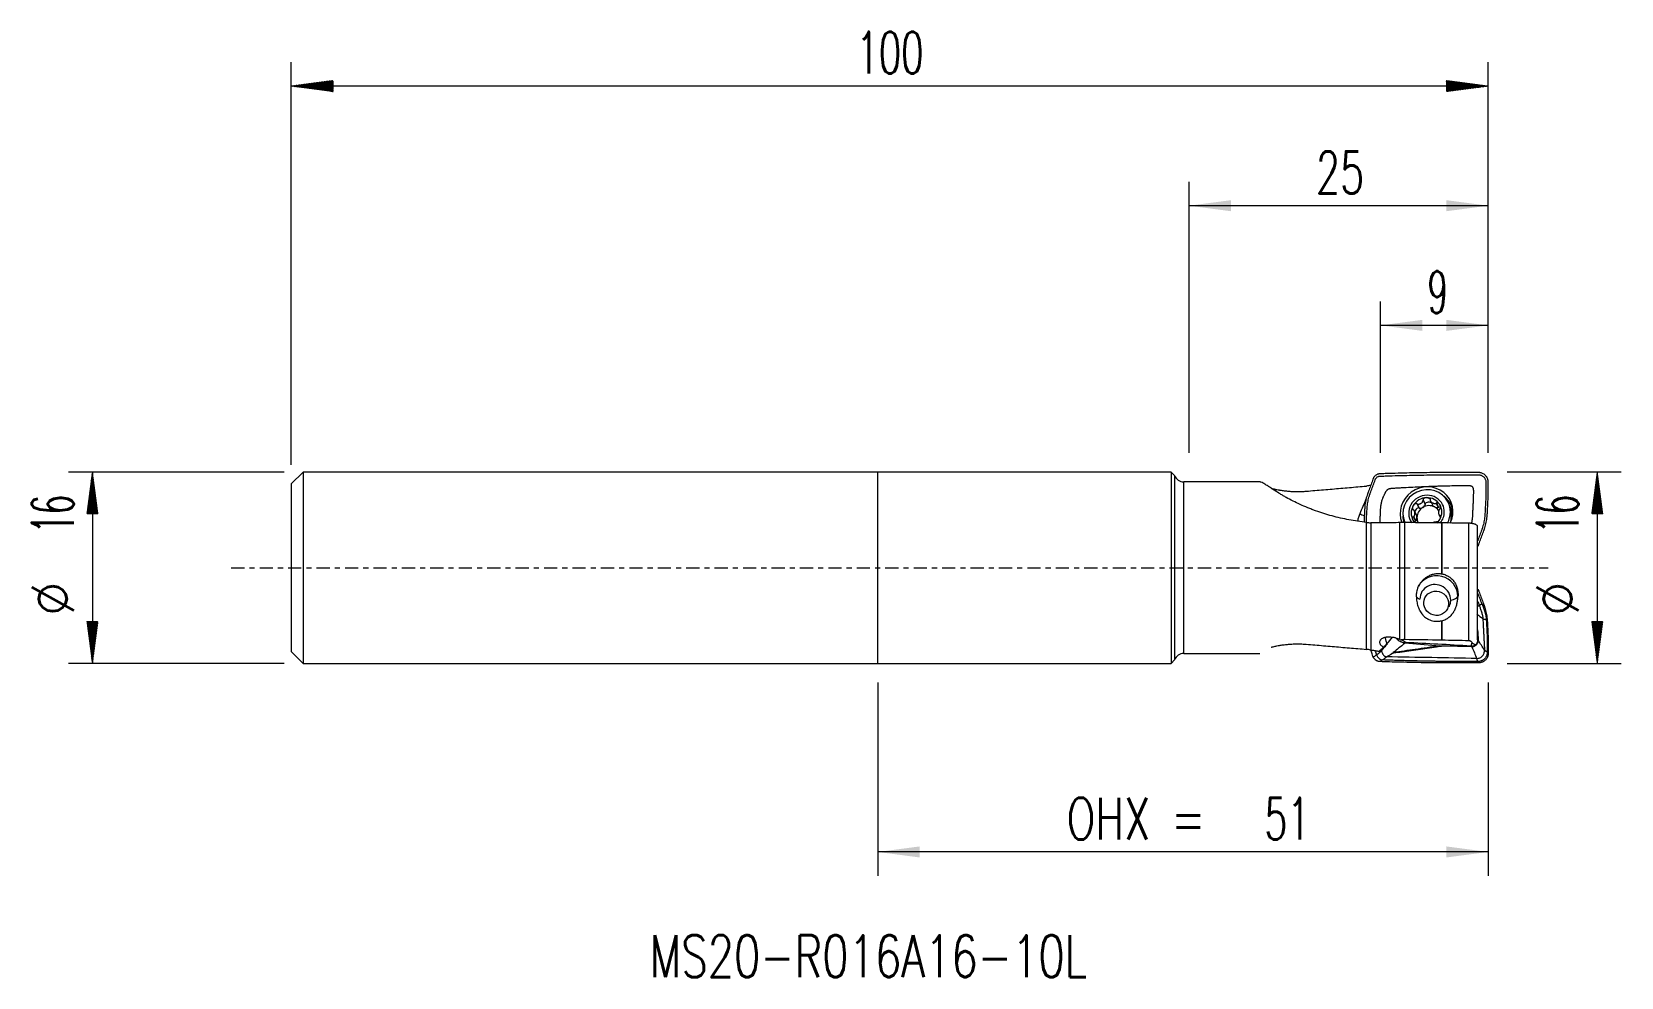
# Model space of a CAD drawing. Header units: millimetres. Extents: x -22 to 111, y -34 to 45.
import ezdxf

# ---------------------------------------------------------------- set-up
doc = ezdxf.new("R2010")
doc.units = ezdxf.units.MM
doc.linetypes.add('CENTER', pattern=[47.5, 22, -8.5, 8.5, -8.5])
for name, color, linetype in [('1', 4, 'Continuous'), ('2', 7, 'Continuous'), ('SK1', 4, 'Continuous'), ('SK2', 7, 'Continuous'), ('SK4', 2, 'CENTER'), ('SK6', 5, 'Continuous')]:
    doc.layers.add(name, color=color, linetype=linetype)
doc.styles.add('iso_b_vert', font='simplex.shx')
doc.dimstyles.get("Standard").update_dxf_attribs({"dimtxt": 0.18, "dimasz": 0.18, "dimexe": 0.18, "dimexo": 0.0625, "dimgap": 0.09, "dimtad": 1, "dimzin": 0, "dimdsep": 52, "dimtxsty": 'Standard', "dimcen": 0.09, "dimadec": 0, "dimazin": 0, "dimtfac": 1, "dimtdec": 4, "dimtofl": 0, "dimtmove": 0, "dimatfit": 3, "dimfxl": 1, "dimtolj": 1, "dimtzin": 0, "dimarcsym": 0})

msp = doc.modelspace()

# ---------------------------------------------------------------- texts
at = {"layer": '2', "lineweight": 18, "char_height": 3.5, "attachment_point": 7, "rotation": 90, "line_spacing_factor": 1.084337, "style": 'iso_b_vert'}
for s, insert in [('\\W0.5321;16', (107.537, 2.879)), ('%%c', (107.537, -4.093))]:
    msp.add_mtext(s, dxfattribs=dict(at, insert=insert))
at = {"layer": 'SK2', "lineweight": 18, "insert": (47.225, 41.283), "char_height": 3.5, "attachment_point": 7, "line_spacing_factor": 1.084337, "style": 'iso_b_vert'}
msp.add_mtext('\\W0.6217;100', dxfattribs=at)
at = {"layer": 'SK2', "lineweight": 18, "char_height": 3.5, "attachment_point": 7, "rotation": 90, "line_spacing_factor": 1.084337, "style": 'iso_b_vert'}
for s, insert in [('\\W0.5321;16', (-18.165, 2.879)), ('%%c', (-18.165, -4.093))]:
    msp.add_mtext(s, dxfattribs=dict(at, insert=insert))
at = {"layer": 'SK6', "lineweight": 18, "insert": (29.949, -34.217), "char_height": 3.5, "attachment_point": 7, "line_spacing_factor": 1.084337, "style": 'iso_b_vert'}
msp.add_mtext('\\W0.7336;MS20-R016A16-10L', dxfattribs=at)

# ---------------------------------------------------------------- blocks, each defined once
blk = doc.blocks.new('_U0')
at = {"layer": '2', "lineweight": 13}
for p, q in [((91, 9.5875), (91, 22.25)), ((100, 9.5875), (100, 22.25)), ((100, 20.25), (91, 20.25))]:
    blk.add_line(p, q, dxfattribs=at)
at = {"layer": '2', "lineweight": 18}
for points in [[(91, 20.25), (94.499998, 20.710784), (94.500002, 19.789216)], [(100, 20.25), (96.500002, 19.789216), (96.499998, 20.710784)]]:
    blk.add_solid(points, dxfattribs=at)
at = {"layer": '2', "lineweight": 18, "insert": (94.902767, 21.282634), "char_height": 3.5, "attachment_point": 7, "line_spacing_factor": 1.084337, "style": 'iso_b_vert'}
blk.add_mtext('\\W0.5742;9', dxfattribs=at)
blk = doc.blocks.new('_U1')
at = {"layer": '2', "lineweight": 13}
for p, q in [((75, 9.5875), (75, 32.25)), ((100, 9.5875), (100, 32.25)), ((100, 30.25), (75, 30.25))]:
    blk.add_line(p, q, dxfattribs=at)
at = {"layer": '2', "lineweight": 18}
for points in [[(75, 30.25), (78.499998, 30.710784), (78.500002, 29.789216)], [(100, 30.25), (96.500002, 29.789216), (96.499998, 30.710784)]]:
    blk.add_solid(points, dxfattribs=at)
at = {"layer": '2', "lineweight": 18, "insert": (85.595034, 31.282634), "char_height": 3.5, "attachment_point": 7, "line_spacing_factor": 1.084337, "style": 'iso_b_vert'}
blk.add_mtext('\\W0.6740;25', dxfattribs=at)
blk = doc.blocks.new('_U2')
at = {"layer": 'SK2', "lineweight": 13}
for p, q in [((49, -9.58475), (49, -25.75)), ((100, -9.5875), (100, -25.75)), ((100, -23.75), (49, -23.75))]:
    blk.add_line(p, q, dxfattribs=at)
at = {"layer": 'SK2', "lineweight": 18}
for points in [[(49, -23.75), (52.499998, -23.289216), (52.500002, -24.210784)], [(100, -23.75), (96.500002, -24.210784), (96.499998, -23.289216)]]:
    blk.add_solid(points, dxfattribs=at)
at = {"layer": 'SK2', "lineweight": 18, "char_height": 3.5, "attachment_point": 7, "line_spacing_factor": 1.084337, "style": 'iso_b_vert'}
for s, insert in [('\\W0.7298;OHX =', (64.761934, -22.717366)), ('\\W0.6351;51', (81.303, -22.717366))]:
    blk.add_mtext(s, dxfattribs=dict(at, insert=insert))

# ---------------------------------------------------------------- dimensions: what is measured, and where the dimension line sits
at = {"layer": '2', "lineweight": 18}
for base, p2, picture, middle in [((75, 30.25), (75, 8), '_U1', (87.5, 30.25)), ((91, 20.25), (91, 8), '_U0', (95.5, 20.25))]:
    dim = msp.add_linear_dim(base=base, p1=(100, 8), p2=p2, dimstyle='Standard', override={"dimtxt": 3.5, "dimasz": 3.5, "dimexe": 2, "dimexo": 1.5875, "dimgap": 1.75, "dimtad": 1, "dimtih": 1, "dimtoh": 0, "dimdec": 2, "dimlfac": 1, "dimzin": 8, "dimdsep": 46, "dimlunit": 2, "dimpost": '<>', "dimtxsty": 'iso_b_vert', "dimsah": 1, "dimse1": 0, "dimse2": 0, "dimsd1": 0, "dimsd2": 0, "dimclrd": 2, "dimclre": 2, "dimclrt": 2, "dimtol": 0, "dimtm": -0.1, "dimtfac": 1, "dimtdec": 2, "dimtofl": 1, "dimtmove": 0, "dimtzin": 8, "dimlwd": 13, "dimlwe": 13}, dxfattribs=at)
    dim.commit()
    dim.dimension.update_dxf_attribs({"geometry": picture, "text_midpoint": middle})
at = {"layer": 'SK2', "lineweight": 18}
dim = msp.add_linear_dim(base=(49, -23.75), p1=(100, -8), p2=(49, -7.997), dimstyle='Standard', override={"dimtxt": 3.5, "dimasz": 3.5, "dimexe": 2, "dimexo": 1.5875, "dimgap": 1.75, "dimtad": 1, "dimtih": 1, "dimtoh": 0, "dimdec": 2, "dimlfac": 1, "dimzin": 8, "dimdsep": 46, "dimlunit": 2, "dimpost": '<>', "dimtxsty": 'iso_b_vert', "dimsah": 1, "dimse1": 0, "dimse2": 0, "dimsd1": 0, "dimsd2": 0, "dimclrd": 2, "dimclre": 2, "dimclrt": 2, "dimtol": 0, "dimtm": -0.1, "dimtfac": 1, "dimtdec": 2, "dimtofl": 1, "dimtmove": 0, "dimtzin": 8, "dimlwd": 13, "dimlwe": 13}, dxfattribs=at)
dim.commit()
dim.dimension.update_dxf_attribs({"geometry": '_U2', "text_midpoint": (74.5, -23.75)})

# ---------------------------------------------------------------- hatches: boundary and pattern name
at = {"layer": '2', "lineweight": 13}
h = msp.add_hatch(dxfattribs=at)
h.set_pattern_fill('ANSI31', color=256, scale=0.0062, style=0)
h.paths.add_polyline_path([(109.102, 8), (109.563, 4.5), (108.641, 4.5)])
h = msp.add_hatch(dxfattribs=at)
h.set_pattern_fill('ANSI31', color=256, scale=0.0062, style=0)
h.paths.add_polyline_path([(109.102, -8), (108.641, -4.5), (109.563, -4.5)])
at = {"layer": 'SK2', "lineweight": 13}
h = msp.add_hatch(dxfattribs=at)
h.set_pattern_fill('ANSI31', color=256, scale=0.0062, style=0)
h.paths.add_polyline_path([(0, 40.25), (3.5, 40.711), (3.5, 39.789)])
h = msp.add_hatch(dxfattribs=at)
h.set_pattern_fill('ANSI31', color=256, scale=0.0062, style=0)
h.paths.add_polyline_path([(100, 40.25), (96.5, 39.789), (96.5, 40.711)])
h = msp.add_hatch(dxfattribs=at)
h.set_pattern_fill('ANSI31', color=256, scale=0.0062, style=0)
h.paths.add_polyline_path([(-16.6, 7.997), (-16.139, 4.497), (-17.061, 4.497)])
h = msp.add_hatch(dxfattribs=at)
h.set_pattern_fill('ANSI31', color=256, scale=0.0062, style=0)
h.paths.add_polyline_path([(-16.6, -7.997), (-17.061, -4.497), (-16.139, -4.497)])

# ---------------------------------------------------------------- linework, layer by layer
at = {"layer": '1', "lineweight": 18}
for p, q in [((49, -7.997), (49, 7.997)), ((73.5, 7.997), (49, 7.997)), ((73.5, 7.997), (73.5, -7.997)), ((73.8, 7.697), (73.5, 7.997)), ((73.8, 7.697), (73.8, -7.697)), ((80.925, 7.165), (74.554, 7.165)), ((94.035, 5.351), (94.215, 4.988)), ((94.551, 5.659), (94.731, 5.296)), ((95.164, 5.593), (95.338, 5.241)), ((95.659, 5.408), (95.839, 5.045)), ((93.739, 4.263), (93.919, 3.9)), ((94, 4.395), (93.828, 4.743)), ((94.232, 4.979), (94.215, 4.988)), ((94.731, 5.296), (94.73, 5.277)), ((95.839, 5.045), (95.821, 5.035)), ((95.882, 4.41), (96.003, 4.166)), ((95.955, 4.341), (96.014, 4.223)), ((96.868, 4.694), (96.784, 5.069)), ((93.936, 3.911), (93.919, 3.9)), ((99.108, -6.017), (99.108, 3.448)), ((93.049, -6.29), (95.915, -6.536)), ((73.5, -7.997), (73.8, -7.697)), ((74.554, -7.165), (80.925, -7.165)), ((49, -7.997), (73.5, -7.997))]:
    msp.add_line(p, q, dxfattribs=at)
at = {"layer": '1', "lineweight": 13}
for p, q in [((74.554, -7.165), (74.554, 7.165)), ((94.054, 5.34), (94.232, 4.979)), ((94.553, 5.637), (94.73, 5.277)), ((95.644, 5.395), (95.821, 5.035)), ((93.758, 4.271), (93.936, 3.911)), ((95.94, 4.347), (96.011, 4.203)), ((89.818, -6.821), (89.818, 3.783)), ((90.179, 3.755), (90.179, -6.881)), ((92.623, -5.99), (92.623, 3.778)), ((92.992, 3.78), (92.992, -6.009)), ((96.126, -0.513), (96.126, 3.744)), ((96.128, 3.744), (96.128, -0.514)), ((98.362, -6.103), (98.362, 3.718)), ((97.462, -2.415), (97.467, -2.405)), ((97.462, -2.415), (97.462, -2.469)), ((96.126, -6.058), (96.126, -4.425)), ((96.128, -4.425), (96.128, -6.058)), ((98.564, -6.543), (98.654, -6.254))]:
    msp.add_line(p, q, dxfattribs=at)
at = {"layer": '1', "lineweight": 18}
for centre, start, end in [((74.554, 7.965), 199.55354, 270), ((74.554, -7.965), 90, 160.44646)]:
    msp.add_arc(centre, 0.8, start, end, dxfattribs=at)
for centre, major_axis, ratio, start_param, end_param in [((94.841, 4.606), (-1.994, -0.985), 0.955567, 2.2421919, -0.0758127), ((94.846, 4.595), (1.793, 0.886), 0.955567, 0, 3.1056388), ((94.837, 4.612), (1.156, 0.571), 0.955567, 1.1298717, 2.1770693), ((95.027, 5.329), (0.3, 0.014), 0.472777, 0.7467378, -3.0020951), ((94.837, 4.612), (1.156, 0.571), 0.955567, 0.0826742, 1.1298717), ((94.846, 4.595), (1.793, 0.886), 0.955567, -0.4409244, 0), ((94.837, 4.612), (1.156, 0.571), 0.955567, 2.1770693, -3.0589185), ((94.046, 4.745), (0.153, 0.256), 0.478714, -0.1344172, 2.1179976), ((93.895, 4.189), (0.003, 0.291), 0.500862, -2.8342076, -1.547323), ((93.895, 4.189), (0.003, 0.291), 0.500862, -1.547323, -0.7134005), ((95.027, 4.229), (0.892, 0.44), 0.955567, 1.6534705, 2.7006681), ((95.027, 4.229), (-0.892, -0.44), 0.955567, -0.4409246, 0.002204), ((94.461, 5.162), (0.26, 0.154), 0.465728, -2.8532303, -1.5663456), ((94.461, 5.162), (0.26, 0.154), 0.465728, -1.5663456, -0.2794609), ((95.027, 4.229), (0.892, 0.44), 0.955567, 0.606273, 1.6534705), ((95.593, 5.202), (0.262, -0.133), 0.494185, -2.5634935, -1.5986525), ((95.027, 4.229), (0.892, 0.44), 0.955567, 0.0956007, 0.606273), ((95.593, 5.202), (0.262, -0.133), 0.494185, -1.5986525, -0.3117679), ((94.837, 4.612), (1.156, 0.571), 0.955567, -1.2582459, -0.9645234), ((96.007, 4.813), (0.151, -0.247), 0.509413, 2.2263866, -2.9858679), ((94.837, 4.612), (1.156, 0.571), 0.955567, -0.9645234, 0.0826742), ((94.846, 4.595), (1.793, 0.886), 0.955567, -0.9445609, -0.4409244), ((95.02, 4.242), (1.709, 0.844), 0.955567, -0.756949, -0.4409243), ((95.02, 4.242), (1.709, 0.844), 0.955567, -0.4409248, -0.2285729), ((94.837, 4.612), (1.156, 0.571), 0.955567, -3.0589185, -2.8700299), ((94.046, 3.644), (0.151, -0.247), 0.509413, 2.9755713, -2.6016878), ((95.574, -2.664), (-1.166, 0.576), 0.955567, -2.7006681, 0.4409246), ((96.628, -0.001), (0.273, 7.664), 0.12673, -1.8940263, -1.8852862), ((89.475, -9.981), (12.178, 12.018), 0.065224, 1.3360037, 1.3576556), ((130.245, -8.782), (57.688, -3.416), 0.00752, 2.1526195, 2.2701195), ((92.08, -7.573), (3.033, 2.219), 0.314531, 1.6527507, 1.6872068)]:
    msp.add_ellipse(centre, major_axis=major_axis, ratio=ratio, start_param=start_param, end_param=end_param, dxfattribs=at)
at = {"layer": '1', "lineweight": 13}
for centre, major_axis, ratio, start_param, end_param in [((94.837, 4.612), (1.345, 0.664), 0.955567, 0, -2.9873821), ((94.971, 4.342), (1.9, 0.938), 0.955567, 0, 0.4792673), ((89.558, 4.598), (0.922, -0.387), 0.198147, -1.814691, -1.3956417), ((94.971, 4.342), (1.9, 0.938), 0.955567, 2.6621836, 2.700668), ((94.971, 4.342), (1.9, 0.938), 0.955567, 2.700668, 2.9464975), ((94.837, 4.612), (1.345, 0.664), 0.955567, -1.129915, -0.4409247), ((94.837, 4.612), (1.345, 0.664), 0.955567, -0.4409247, 0), ((95.008, 4.266), (1.784, 0.881), 0.955567, 0, 0.0704679), ((95.008, 4.266), (1.784, 0.881), 0.955567, -0.553629, 0), ((94.971, 4.342), (1.9, 0.938), 0.955567, -0.2802124, 0), ((95.727, -2.354), (1.569, -0.775), 0.955567, 0.4409246, 3.1415597), ((95.727, -2.354), (-1.75, 0), 0.266582, 0.0985358, 0.6025684), ((95.727, -2.354), (-1.75, 0), 0.266582, 2.2772248, 3.010693)]:
    msp.add_ellipse(centre, major_axis=major_axis, ratio=ratio, start_param=start_param, end_param=end_param, dxfattribs=at)
at = {"layer": '1', "lineweight": 18}
msp.add_ellipse((95.647, -2.973), major_axis=(-0.941, 0.465), ratio=0.955567, dxfattribs=at)
for points, knots in [([(89.818, 3.783), (89.572, 3.812), (89.328, 3.845), (88.842, 3.918), (88.6, 3.959), (88.121, 4.048), (87.883, 4.097), (87.411, 4.204), (87.177, 4.262), (86.713, 4.387), (86.483, 4.454), (86.028, 4.597), (85.802, 4.673), (85.468, 4.793), (85.357, 4.835), (85.192, 4.898), (85.137, 4.92), (85.027, 4.963), (84.972, 4.985), (84.701, 5.096), (84.49, 5.188), (84.079, 5.376), (83.879, 5.473), (83.494, 5.669), (83.307, 5.769), (83.083, 5.894), (83.038, 5.92), (82.951, 5.969), (82.822, 6.044), (82.698, 6.117), (82.459, 6.262), (82.309, 6.355), (82.031, 6.533), (81.902, 6.618), (81.753, 6.715), (81.723, 6.734), (81.666, 6.772), (81.638, 6.79), (81.557, 6.843), (81.505, 6.876), (81.36, 6.967), (81.276, 7.018), (81.127, 7.099), (81.063, 7.129), (80.995, 7.151), (80.982, 7.155), (80.957, 7.16), (80.937, 7.164), (80.918, 7.165), (80.91, 7.165)], [0, 0, 0, 0, 0.0599125, 0.0599125, 0.119825, 0.119825, 0.1797376, 0.1797376, 0.2396501, 0.2396501, 0.2995626, 0.2995626, 0.3594751, 0.3594751, 0.3894314, 0.3894314, 0.4044095, 0.4044095, 0.4193876, 0.4193876, 0.4793002, 0.4793002, 0.5392127, 0.5392127, 0.5991252, 0.5991252, 0.6141033, 0.6141033, 0.6290815, 0.6590377, 0.6590377, 0.7189502, 0.7189502, 0.7788628, 0.7788628, 0.7938409, 0.7938409, 0.808819, 0.808819, 0.8387753, 0.8387753, 0.8986878, 0.8986878, 0.9586003, 0.9586003, 0.9735785, 0.9735785, 0.9885566, 1, 1, 1, 1]), ([(81.856, 6.643), (81.885, 6.635), (81.915, 6.627), (82.048, 6.594), (82.155, 6.569), (82.321, 6.534), (82.377, 6.523), (82.463, 6.507), (82.492, 6.502), (82.55, 6.492), (82.579, 6.487), (82.724, 6.463), (82.841, 6.446), (83.079, 6.417), (83.2, 6.405), (83.443, 6.385), (83.566, 6.377), (83.722, 6.371), (83.753, 6.37), (83.815, 6.368), (83.909, 6.366), (84.001, 6.365), (84.187, 6.365), (84.309, 6.368), (84.553, 6.378), (84.674, 6.386), (85.036, 6.415), (85.277, 6.435), (85.758, 6.475), (85.999, 6.495), (86.48, 6.535), (86.72, 6.556), (87.439, 6.617), (87.917, 6.658), (88.632, 6.72), (88.869, 6.741), (89.344, 6.781), (89.581, 6.801), (89.818, 6.821)], [0, 0, 0, 0, 0.0130546, 0.0130546, 0.0579157, 0.0579157, 0.0803463, 0.0803463, 0.0915616, 0.0915616, 0.1027769, 0.1027769, 0.147638, 0.147638, 0.1924992, 0.1924992, 0.2373604, 0.2373604, 0.2485756, 0.2485756, 0.2597909, 0.2822215, 0.2822215, 0.3270827, 0.3270827, 0.3719438, 0.3719438, 0.4616661, 0.4616661, 0.5513884, 0.5513884, 0.6411108, 0.6411108, 0.8205554, 0.8205554, 0.9102777, 0.9102777, 1, 1, 1, 1]), ([(89.811, 3.784), (89.814, 3.84), (89.825, 4.051), (89.841, 4.34), (89.857, 4.642), (89.865, 4.798), (89.87, 4.895), (89.872, 4.943), (89.877, 5.02), (89.887, 5.153), (89.91, 5.343), (89.95, 5.57), (90.002, 5.795), (90.055, 5.98), (90.097, 6.109), (90.123, 6.182), (90.19, 6.365), (90.308, 6.682), (90.445, 7.055), (90.529, 7.282), (90.563, 7.373), (90.569, 7.39), (90.575, 7.405), (90.583, 7.423), (90.606, 7.465), (90.649, 7.523), (90.718, 7.581), (90.776, 7.612), (90.821, 7.63), (90.86, 7.641), (90.896, 7.648), (90.919, 7.65), (90.932, 7.651), (90.945, 7.651), (90.965, 7.652), (90.99, 7.653), (91.17, 7.659), (91.981, 7.687), (93.423, 7.727), (95.345, 7.759), (96.946, 7.77), (98.067, 7.768), (98.627, 7.764), (98.937, 7.762), (99.097, 7.76), (99.177, 7.76), (99.187, 7.759)], [0, 0, 0, 0, 0.0136196, 0.0515573, 0.0705262, 0.0871239, 0.0894951, 0.0942373, 0.0989795, 0.1084639, 0.1274328, 0.1464016, 0.1653705, 0.1843393, 0.1938237, 0.198566, 0.2033082, 0.2412459, 0.2791836, 0.2981524, 0.3005235, 0.3017091, 0.3028947, 0.3052658, 0.3076369, 0.3171213, 0.3266057, 0.333719, 0.3360901, 0.3408324, 0.3455746, 0.3467601, 0.3479457, 0.3491312, 0.3503168, 0.3526879, 0.355059, 0.3929967, 0.5447475, 0.6964984, 0.8482492, 0.9241246, 0.9620623, 0.9810311, 0.9976289, 1, 1, 1, 1]), ([(90.381, 7.444), (90.38, 7.441), (90.375, 7.429), (90.344, 7.345), (90.258, 7.111), (90.121, 6.741), (90.01, 6.44), (89.952, 6.284), (89.95, 6.277)], [0, 0, 0, 0, 0.0057625, 0.0296304, 0.2205736, 0.60246, 0.9843464, 1, 1, 1, 1]), ([(90.939, 7.844), (90.936, 7.844), (90.926, 7.843), (90.91, 7.842), (90.873, 7.839), (90.82, 7.829), (90.762, 7.812), (90.694, 7.785), (90.608, 7.739), (90.505, 7.653), (90.439, 7.565), (90.405, 7.501), (90.393, 7.474), (90.385, 7.454), (90.382, 7.446), (90.381, 7.444)], [0, 0, 0, 0, 0.0166269, 0.0415116, 0.0663963, 0.1659352, 0.2654741, 0.3152436, 0.464552, 0.6636298, 0.8627076, 0.9124771, 0.9622465, 0.9871313, 1, 1, 1, 1]), ([(98.701, 7.957), (98.546, 7.958), (98.07, 7.96), (96.953, 7.962), (95.35, 7.952), (93.426, 7.92), (91.98, 7.88), (91.172, 7.852), (90.99, 7.846), (90.965, 7.845), (90.949, 7.844), (90.941, 7.844), (90.939, 7.844)], [0, 0, 0, 0, 0.060095, 0.1840389, 0.4319267, 0.6798145, 0.9277023, 0.9896742, 0.9935475, 0.9974207, 0.9993573, 1, 1, 1, 1]), ([(91.601, 6.554), (91.601, 6.554), (91.602, 6.554), (91.604, 6.555), (91.608, 6.557), (91.615, 6.56), (91.628, 6.566), (91.656, 6.577), (91.696, 6.592), (91.732, 6.603), (91.754, 6.609), (91.76, 6.611), (91.763, 6.611), (91.766, 6.612), (91.773, 6.614), (91.782, 6.616), (91.792, 6.618), (91.813, 6.623), (91.846, 6.63), (91.886, 6.636), (91.92, 6.64), (91.945, 6.643), (91.964, 6.645), (91.981, 6.646), (91.979, 6.646), (91.995, 6.647)], [0, 0, 0, 0, 0.0001094, 0.0079685, 0.0158276, 0.0315458, 0.0629821, 0.1258549, 0.2516003, 0.3773458, 0.4087821, 0.4166412, 0.4245003, 0.4323594, 0.4402185, 0.4716548, 0.5030912, 0.5188094, 0.6288366, 0.7545821, 0.8174548, 0.8803275, 0.9432003, 0.9746366, 1, 1, 1, 1]), ([(91.995, 6.647), (91.999, 6.647), (92.017, 6.649), (92.075, 6.652), (92.229, 6.662), (92.435, 6.675), (92.892, 6.701), (93.746, 6.747), (94.512, 6.781), (95.087, 6.803), (95.247, 6.809), (95.502, 6.819), (95.949, 6.834), (96.586, 6.852), (97.219, 6.867), (97.675, 6.875), (97.883, 6.879), (98.034, 6.881), (98.091, 6.882), (98.112, 6.882), (98.115, 6.883)], [0, 0, 0, 0, 0.0059772, 0.0214475, 0.0369178, 0.0678583, 0.1297395, 0.2535017, 0.485556, 0.5010263, 0.5319669, 0.5629074, 0.6247886, 0.7485508, 0.8723131, 0.9341942, 0.9651348, 0.9806051, 0.9960754, 1, 1, 1, 1]), ([(98.115, 6.883), (98.14, 6.883), (98.151, 6.883), (98.177, 6.883), (98.208, 6.882), (98.251, 6.882), (98.302, 6.879), (98.364, 6.875), (98.426, 6.869), (98.477, 6.862), (98.517, 6.854), (98.558, 6.844), (98.595, 6.828), (98.628, 6.803), (98.649, 6.782), (98.667, 6.758), (98.689, 6.724), (98.706, 6.687), (98.719, 6.649), (98.726, 6.625), (98.733, 6.596), (98.74, 6.557), (98.748, 6.502), (98.751, 6.451), (98.752, 6.417), (98.752, 6.395), (98.752, 6.385), (98.752, 6.381), (98.752, 6.381)], [0, 0, 0, 0, 0.0273823, 0.0587425, 0.0901027, 0.121463, 0.1841834, 0.2469038, 0.3096242, 0.3723446, 0.4037048, 0.435065, 0.4977854, 0.5291456, 0.5605058, 0.591866, 0.6232262, 0.6859466, 0.7173068, 0.748667, 0.7643471, 0.8113874, 0.8741078, 0.9368282, 0.9681884, 0.9838685, 0.9995486, 1, 1, 1, 1]), ([(99.197, 7.952), (99.186, 7.952), (99.106, 7.953), (98.946, 7.955), (98.791, 7.956), (98.706, 7.957), (98.701, 7.957)], [0, 0, 0, 0, 0.0589687, 0.4843736, 0.9705506, 1, 1, 1, 1]), ([(99.187, 7.759), (99.205, 7.759), (99.239, 7.757), (99.308, 7.748), (99.392, 7.726), (99.485, 7.683), (99.57, 7.626), (99.643, 7.556), (99.704, 7.475), (99.751, 7.386), (99.778, 7.306), (99.791, 7.239), (99.795, 7.202), (99.796, 7.177), (99.796, 7.164), (99.797, 7.15), (99.797, 7.131), (99.797, 7.106), (99.799, 7.01), (99.802, 6.844), (99.804, 6.611), (99.803, 6.378), (99.799, 6.183), (99.796, 6.057), (99.794, 6.004), (99.794, 5.984), (99.793, 5.972), (99.793, 5.962), (99.793, 5.953), (99.792, 5.94), (99.792, 5.926), (99.79, 5.877), (99.787, 5.795), (99.78, 5.639), (99.766, 5.367), (99.749, 5.056), (99.733, 4.754), (99.725, 4.599), (99.72, 4.502), (99.718, 4.453), (99.713, 4.377), (99.703, 4.243), (99.68, 4.053), (99.64, 3.826), (99.588, 3.601), (99.535, 3.416), (99.493, 3.287), (99.467, 3.214), (99.399, 3.031), (99.282, 2.714), (99.169, 2.407), (99.111, 2.251), (99.107, 2.241)], [0, 0, 0, 0, 0.0095683, 0.0191366, 0.0382731, 0.0574097, 0.0765462, 0.0956828, 0.1148194, 0.1339559, 0.1530925, 0.1626607, 0.172229, 0.1746211, 0.1770132, 0.1794052, 0.1817973, 0.1865814, 0.1913656, 0.2296387, 0.2679118, 0.3061849, 0.3444581, 0.3635946, 0.3683788, 0.3707708, 0.3731629, 0.3743589, 0.375555, 0.377947, 0.3803391, 0.3827312, 0.4018677, 0.4210043, 0.4592774, 0.5358236, 0.5740968, 0.6075857, 0.6123699, 0.6219382, 0.6315064, 0.650643, 0.6889161, 0.7271892, 0.7654623, 0.8037355, 0.822872, 0.8324403, 0.8420086, 0.9185548, 0.995101, 1, 1, 1, 1]), ([(99.995, 7.171), (99.995, 7.172), (99.995, 7.179), (99.994, 7.192), (99.992, 7.226), (99.987, 7.275), (99.97, 7.362), (99.935, 7.466), (99.874, 7.583), (99.794, 7.688), (99.697, 7.779), (99.586, 7.853), (99.464, 7.909), (99.354, 7.937), (99.265, 7.95), (99.22, 7.952), (99.198, 7.952)], [0, 0, 0, 0, 0.0039823, 0.017442, 0.0309017, 0.0847405, 0.1385793, 0.2462568, 0.3539344, 0.461612, 0.5692896, 0.6769672, 0.7846448, 0.8923224, 0.9461612, 1, 1, 1, 1]), ([(99.916, 4.454), (99.917, 4.472), (99.918, 4.5), (99.923, 4.597), (99.931, 4.753), (99.947, 5.056), (99.963, 5.368), (99.978, 5.642), (99.986, 5.798), (99.99, 5.881), (99.993, 5.93), (99.993, 5.945), (99.994, 5.957), (99.995, 5.967), (99.995, 5.976), (99.995, 5.989), (99.995, 6.008), (99.996, 6.062), (99.998, 6.189), (100, 6.384), (100, 6.619), (99.999, 6.853), (99.997, 7.019), (99.996, 7.116), (99.995, 7.141), (99.995, 7.159), (99.995, 7.167), (99.995, 7.171)], [0, 0, 0, 0, 0.0201723, 0.0309571, 0.1064512, 0.1927302, 0.3652881, 0.4515671, 0.4947065, 0.537846, 0.5432385, 0.5486309, 0.5540233, 0.5567195, 0.5594158, 0.5648082, 0.5702006, 0.5809855, 0.624125, 0.7104039, 0.7966829, 0.8829619, 0.9692408, 0.9800257, 0.9908106, 0.996203, 1, 1, 1, 1]), ([(89.802, 5.764), (89.795, 5.747), (89.788, 5.731), (89.607, 5.314), (89.434, 4.914), (89.261, 4.514)], [0, 0, 0, 0, 0.0397025, 0.0397025, 1, 1, 1, 1]), ([(89.95, 6.277), (89.945, 6.265), (89.934, 6.233), (89.909, 6.163), (89.865, 6.029), (89.809, 5.836), (89.755, 5.601), (89.714, 5.363), (89.69, 5.165), (89.679, 5.026), (89.675, 4.965), (89.674, 4.944), (89.674, 4.942)], [0, 0, 0, 0, 0.0295589, 0.0735402, 0.1615028, 0.3374281, 0.5133533, 0.6892786, 0.8652038, 0.9531664, 0.9971478, 1, 1, 1, 1]), ([(91.005, 4.835), (91.007, 4.885), (91.013, 4.976), (91.029, 5.16), (91.056, 5.345), (91.097, 5.528), (91.135, 5.663), (91.173, 5.773), (91.205, 5.851), (91.221, 5.887), (91.232, 5.911), (91.237, 5.922), (91.239, 5.925), (91.239, 5.926)], [0, 0, 0, 0, 0.1211629, 0.2464848, 0.4971285, 0.6224504, 0.7477723, 0.8730942, 0.9357551, 0.9670856, 0.9827508, 0.998416, 1, 1, 1, 1]), ([(91.239, 5.926), (91.24, 5.929), (91.244, 5.937), (91.251, 5.952), (91.259, 5.967), (91.269, 5.988), (91.29, 6.033), (91.32, 6.095), (91.355, 6.167), (91.379, 6.216), (91.394, 6.244), (91.4, 6.258), (91.404, 6.265), (91.404, 6.265)], [0, 0, 0, 0, 0.0140665, 0.061013, 0.1236084, 0.1862037, 0.248799, 0.4991804, 0.7495617, 0.8747524, 0.9373477, 0.9999431, 1, 1, 1, 1]), ([(91.404, 6.265), (91.407, 6.272), (91.414, 6.285), (91.427, 6.31), (91.438, 6.331), (91.447, 6.347), (91.45, 6.352), (91.453, 6.357), (91.457, 6.364), (91.461, 6.371), (91.472, 6.39), (91.497, 6.43), (91.531, 6.479), (91.563, 6.519), (91.581, 6.537), (91.591, 6.546), (91.596, 6.55), (91.599, 6.552), (91.6, 6.553), (91.601, 6.554)], [0, 0, 0, 0, 0.06245, 0.1249606, 0.2499818, 0.2656094, 0.2812371, 0.3007716, 0.3124924, 0.3437477, 0.3750029, 0.5000241, 0.7500665, 0.8750876, 0.9375982, 0.9688535, 0.9844811, 0.992295, 1, 1, 1, 1]), ([(93.731, 5.194), (93.747, 5.223), (93.766, 5.25), (93.798, 5.287), (93.81, 5.299), (93.833, 5.322), (93.846, 5.333), (93.873, 5.352), (93.887, 5.36), (93.909, 5.371), (93.916, 5.374), (93.932, 5.379), (93.94, 5.381), (93.956, 5.383), (93.964, 5.383), (93.976, 5.383), (93.98, 5.382), (93.988, 5.381), (93.992, 5.38), (94.003, 5.376), (94.011, 5.372), (94.024, 5.363), (94.03, 5.358), (94.035, 5.351)], [0, 0, 0, 0, 0.25, 0.25, 0.375, 0.375, 0.5, 0.5, 0.625, 0.625, 0.6875, 0.6875, 0.75, 0.75, 0.8125, 0.8125, 0.84375, 0.84375, 0.875, 0.875, 0.9375, 0.9375, 1, 1, 1, 1]), ([(94.054, 5.34), (94.066, 5.332), (94.078, 5.327), (94.097, 5.322), (94.104, 5.32), (94.117, 5.318), (94.124, 5.317), (94.144, 5.315), (94.158, 5.315), (94.185, 5.317), (94.199, 5.318), (94.226, 5.323), (94.239, 5.326), (94.266, 5.334), (94.279, 5.338), (94.305, 5.348), (94.318, 5.354), (94.343, 5.366), (94.355, 5.373), (94.391, 5.394), (94.413, 5.41), (94.456, 5.446), (94.475, 5.466), (94.501, 5.499), (94.509, 5.51), (94.524, 5.533), (94.53, 5.545), (94.539, 5.564), (94.541, 5.571), (94.545, 5.583), (94.547, 5.59), (94.552, 5.61), (94.553, 5.623), (94.553, 5.637)], [0, 0, 0, 0, 0.0625, 0.0625, 0.09375, 0.09375, 0.125, 0.125, 0.1875, 0.1875, 0.25, 0.25, 0.3125, 0.3125, 0.375, 0.375, 0.4375, 0.4375, 0.5, 0.5, 0.625, 0.625, 0.75, 0.75, 0.8125, 0.8125, 0.875, 0.875, 0.90625, 0.90625, 0.9375, 0.9375, 1, 1, 1, 1]), ([(94.837, 5.854), (94.804, 5.853), (94.771, 5.849), (94.723, 5.839), (94.707, 5.834), (94.675, 5.824), (94.66, 5.818), (94.63, 5.804), (94.616, 5.795), (94.596, 5.781), (94.59, 5.775), (94.578, 5.764), (94.572, 5.758), (94.565, 5.748), (94.563, 5.745), (94.558, 5.738), (94.556, 5.734), (94.551, 5.723), (94.549, 5.715), (94.546, 5.703), (94.546, 5.699), (94.546, 5.691), (94.546, 5.687), (94.547, 5.675), (94.549, 5.667), (94.551, 5.659)], [0, 0, 0, 0, 0.25, 0.25, 0.375, 0.375, 0.5, 0.5, 0.625, 0.625, 0.6875, 0.6875, 0.75, 0.75, 0.78125, 0.78125, 0.8125, 0.8125, 0.875, 0.875, 0.90625, 0.90625, 0.9375, 0.9375, 1, 1, 1, 1]), ([(94.837, 5.854), (94.871, 5.856), (94.904, 5.854), (94.953, 5.847), (94.969, 5.844), (95.002, 5.836), (95.018, 5.831), (95.048, 5.818), (95.064, 5.811), (95.085, 5.798), (95.091, 5.793), (95.104, 5.782), (95.111, 5.777), (95.122, 5.764), (95.127, 5.758), (95.133, 5.747), (95.135, 5.743), (95.139, 5.736), (95.14, 5.732), (95.144, 5.72), (95.145, 5.712), (95.146, 5.696), (95.145, 5.688), (95.143, 5.68)], [0, 0, 0, 0, 0.25, 0.25, 0.375, 0.375, 0.5, 0.5, 0.625, 0.625, 0.6875, 0.6875, 0.75, 0.75, 0.8125, 0.8125, 0.84375, 0.84375, 0.875, 0.875, 0.9375, 0.9375, 1, 1, 1, 1]), ([(95.145, 5.658), (95.146, 5.644), (95.149, 5.631), (95.156, 5.611), (95.159, 5.605), (95.165, 5.592), (95.168, 5.586), (95.178, 5.568), (95.186, 5.556), (95.203, 5.534), (95.212, 5.524), (95.231, 5.503), (95.241, 5.494), (95.262, 5.475), (95.272, 5.466), (95.294, 5.45), (95.306, 5.442), (95.329, 5.427), (95.341, 5.421), (95.377, 5.402), (95.401, 5.391), (95.451, 5.375), (95.476, 5.369), (95.514, 5.364), (95.527, 5.364), (95.552, 5.364), (95.564, 5.365), (95.582, 5.368), (95.588, 5.369), (95.6, 5.373), (95.606, 5.375), (95.623, 5.382), (95.634, 5.388), (95.644, 5.395)], [0, 0, 0, 0, 0.0625, 0.0625, 0.09375, 0.09375, 0.125, 0.125, 0.1875, 0.1875, 0.25, 0.25, 0.3125, 0.3125, 0.375, 0.375, 0.4375, 0.4375, 0.5, 0.5, 0.625, 0.625, 0.75, 0.75, 0.8125, 0.8125, 0.875, 0.875, 0.90625, 0.90625, 0.9375, 0.9375, 1, 1, 1, 1]), ([(95.944, 5.272), (95.928, 5.299), (95.909, 5.325), (95.878, 5.36), (95.867, 5.372), (95.844, 5.393), (95.831, 5.402), (95.806, 5.42), (95.793, 5.427), (95.772, 5.436), (95.765, 5.439), (95.751, 5.442), (95.743, 5.444), (95.732, 5.445), (95.729, 5.445), (95.721, 5.445), (95.718, 5.445), (95.707, 5.443), (95.7, 5.441), (95.69, 5.436), (95.686, 5.435), (95.68, 5.431), (95.677, 5.428), (95.669, 5.421), (95.664, 5.415), (95.659, 5.408)], [0, 0, 0, 0, 0.25, 0.25, 0.375, 0.375, 0.5, 0.5, 0.625, 0.625, 0.6875, 0.6875, 0.75, 0.75, 0.78125, 0.78125, 0.8125, 0.8125, 0.875, 0.875, 0.90625, 0.90625, 0.9375, 0.9375, 1, 1, 1, 1]), ([(98.744, 5.86), (98.744, 5.86), (98.744, 5.854), (98.743, 5.836), (98.742, 5.806), (98.739, 5.752), (98.734, 5.644), (98.727, 5.489), (98.718, 5.304), (98.71, 5.118), (98.701, 4.932), (98.693, 4.747), (98.686, 4.596), (98.68, 4.464), (98.677, 4.403), (98.676, 4.376), (98.676, 4.376)], [0, 0, 0, 0, 0.0013468, 0.0169464, 0.0325461, 0.0637454, 0.1261441, 0.2509414, 0.3757388, 0.5005361, 0.6253334, 0.7501307, 0.8749281, 0.9373267, 0.9997254, 1, 1, 1, 1]), ([(98.752, 6.381), (98.752, 6.378), (98.752, 6.364), (98.752, 6.341), (98.752, 6.308), (98.751, 6.227), (98.749, 6.121), (98.747, 6.023), (98.746, 5.966), (98.746, 5.95), (98.746, 5.941), (98.746, 5.933), (98.745, 5.917), (98.745, 5.898), (98.745, 5.879), (98.744, 5.868), (98.744, 5.864), (98.744, 5.86)], [0, 0, 0, 0, 0.0112893, 0.062162, 0.1247747, 0.2499999, 0.5004504, 0.7509009, 0.8135135, 0.8291667, 0.8448198, 0.860473, 0.8761261, 0.9387388, 0.9700451, 0.9856982, 1, 1, 1, 1]), ([(89.674, 4.942), (89.673, 4.924), (89.672, 4.896), (89.667, 4.799), (89.659, 4.643), (89.643, 4.34), (89.628, 4.06), (89.618, 3.858), (89.615, 3.813)], [0, 0, 0, 0, 0.0485242, 0.0744689, 0.2560816, 0.4636389, 0.8787535, 1, 1, 1, 1]), ([(90.955, 3.745), (90.958, 3.799), (90.963, 3.915), (90.971, 4.093), (90.98, 4.279), (90.988, 4.464), (90.995, 4.619), (91.001, 4.742), (91.004, 4.804), (91.005, 4.83)], [0, 0, 0, 0, 0.1489966, 0.3191973, 0.489398, 0.6595987, 0.8297993, 0.9148997, 1, 1, 1, 1]), ([(93.731, 5.194), (93.714, 5.166), (93.7, 5.136), (93.683, 5.089), (93.678, 5.074), (93.67, 5.042), (93.667, 5.025), (93.663, 4.992), (93.663, 4.976), (93.664, 4.951), (93.665, 4.943), (93.668, 4.926), (93.67, 4.918), (93.675, 4.906), (93.676, 4.902), (93.68, 4.895), (93.682, 4.891), (93.688, 4.88), (93.693, 4.874), (93.701, 4.865), (93.704, 4.862), (93.711, 4.857), (93.714, 4.854), (93.724, 4.848), (93.732, 4.845), (93.739, 4.843)], [0, 0, 0, 0, 0.25, 0.25, 0.375, 0.375, 0.5, 0.5, 0.625, 0.625, 0.6875, 0.6875, 0.75, 0.75, 0.78125, 0.78125, 0.8125, 0.8125, 0.875, 0.875, 0.90625, 0.90625, 0.9375, 0.9375, 1, 1, 1, 1]), ([(93.731, 3.952), (93.714, 3.979), (93.7, 4.008), (93.683, 4.052), (93.678, 4.067), (93.67, 4.096), (93.667, 4.112), (93.663, 4.142), (93.663, 4.157), (93.664, 4.179), (93.665, 4.187), (93.668, 4.201), (93.671, 4.208), (93.676, 4.221), (93.679, 4.228), (93.686, 4.236), (93.688, 4.239), (93.693, 4.244), (93.696, 4.246), (93.704, 4.253), (93.711, 4.256), (93.724, 4.261), (93.732, 4.263), (93.739, 4.263)], [0, 0, 0, 0, 0.25, 0.25, 0.375, 0.375, 0.5, 0.5, 0.625, 0.625, 0.6875, 0.6875, 0.75, 0.75, 0.8125, 0.8125, 0.84375, 0.84375, 0.875, 0.875, 0.9375, 0.9375, 1, 1, 1, 1]), ([(93.758, 4.271), (93.769, 4.275), (93.779, 4.282), (93.793, 4.293), (93.797, 4.298), (93.805, 4.306), (93.809, 4.311), (93.82, 4.325), (93.827, 4.335), (93.838, 4.357), (93.844, 4.368), (93.852, 4.391), (93.856, 4.404), (93.863, 4.428), (93.865, 4.441), (93.87, 4.466), (93.871, 4.479), (93.873, 4.506), (93.874, 4.519), (93.874, 4.559), (93.872, 4.586), (93.863, 4.641), (93.857, 4.668), (93.843, 4.708), (93.838, 4.721), (93.827, 4.746), (93.82, 4.758), (93.809, 4.776), (93.805, 4.782), (93.797, 4.793), (93.793, 4.798), (93.779, 4.814), (93.769, 4.823), (93.758, 4.83)], [0, 0, 0, 0, 0.0625, 0.0625, 0.09375, 0.09375, 0.125, 0.125, 0.1875, 0.1875, 0.25, 0.25, 0.3125, 0.3125, 0.375, 0.375, 0.4375, 0.4375, 0.5, 0.5, 0.625, 0.625, 0.75, 0.75, 0.8125, 0.8125, 0.875, 0.875, 0.90625, 0.90625, 0.9375, 0.9375, 1, 1, 1, 1]), ([(95.944, 4.03), (95.928, 4.001), (95.909, 3.974), (95.878, 3.935), (95.867, 3.922), (95.844, 3.898), (95.831, 3.886), (95.806, 3.865), (95.793, 3.855), (95.772, 3.842), (95.765, 3.838), (95.75, 3.831), (95.743, 3.827), (95.728, 3.822), (95.721, 3.82), (95.71, 3.819), (95.707, 3.818), (95.7, 3.818), (95.696, 3.818), (95.686, 3.819), (95.68, 3.82), (95.669, 3.825), (95.664, 3.828), (95.659, 3.832)], [0, 0, 0, 0, 0.25, 0.25, 0.375, 0.375, 0.5, 0.5, 0.625, 0.625, 0.6875, 0.6875, 0.75, 0.75, 0.8125, 0.8125, 0.84375, 0.84375, 0.875, 0.875, 0.9375, 0.9375, 1, 1, 1, 1]), ([(95.94, 4.907), (95.93, 4.899), (95.922, 4.889), (95.911, 4.873), (95.907, 4.867), (95.9, 4.855), (95.897, 4.849), (95.888, 4.831), (95.883, 4.818), (95.874, 4.792), (95.869, 4.779), (95.862, 4.752), (95.859, 4.738), (95.854, 4.711), (95.852, 4.697), (95.849, 4.67), (95.848, 4.656), (95.846, 4.629), (95.846, 4.615), (95.846, 4.575), (95.847, 4.548), (95.854, 4.498), (95.859, 4.473), (95.869, 4.439), (95.874, 4.428), (95.883, 4.408), (95.888, 4.398), (95.897, 4.384), (95.9, 4.38), (95.907, 4.372), (95.911, 4.368), (95.922, 4.357), (95.93, 4.351), (95.94, 4.347)], [0, 0, 0, 0, 0.0625, 0.0625, 0.09375, 0.09375, 0.125, 0.125, 0.1875, 0.1875, 0.25, 0.25, 0.3125, 0.3125, 0.375, 0.375, 0.4375, 0.4375, 0.5, 0.5, 0.625, 0.625, 0.75, 0.75, 0.8125, 0.8125, 0.875, 0.875, 0.90625, 0.90625, 0.9375, 0.9375, 1, 1, 1, 1]), ([(95.944, 5.272), (95.961, 5.245), (95.975, 5.216), (95.993, 5.17), (95.998, 5.155), (96.007, 5.123), (96.01, 5.107), (96.015, 5.075), (96.017, 5.058), (96.016, 5.033), (96.016, 5.025), (96.014, 5.008), (96.012, 5), (96.008, 4.984), (96.005, 4.976), (96, 4.965), (95.999, 4.961), (95.994, 4.954), (95.992, 4.951), (95.985, 4.942), (95.98, 4.936), (95.968, 4.927), (95.962, 4.923), (95.955, 4.92)], [0, 0, 0, 0, 0.25, 0.25, 0.375, 0.375, 0.5, 0.5, 0.625, 0.625, 0.6875, 0.6875, 0.75, 0.75, 0.8125, 0.8125, 0.84375, 0.84375, 0.875, 0.875, 0.9375, 0.9375, 1, 1, 1, 1]), ([(95.944, 4.03), (95.961, 4.058), (95.975, 4.088), (95.993, 4.133), (95.998, 4.148), (96.007, 4.178), (96.01, 4.194), (96.015, 4.224), (96.017, 4.24), (96.016, 4.262), (96.016, 4.269), (96.014, 4.283), (96.012, 4.29), (96.009, 4.3), (96.008, 4.303), (96.005, 4.309), (96.004, 4.312), (95.999, 4.32), (95.995, 4.325), (95.988, 4.331), (95.985, 4.333), (95.98, 4.336), (95.977, 4.337), (95.968, 4.34), (95.962, 4.341), (95.955, 4.341)], [0, 0, 0, 0, 0.25, 0.25, 0.375, 0.375, 0.5, 0.5, 0.625, 0.625, 0.6875, 0.6875, 0.75, 0.75, 0.78125, 0.78125, 0.8125, 0.8125, 0.875, 0.875, 0.90625, 0.90625, 0.9375, 0.9375, 1, 1, 1, 1]), ([(98.676, 4.376), (98.676, 4.37), (98.675, 4.357), (98.674, 4.334), (98.672, 4.296), (98.666, 4.213), (98.652, 4.052), (98.626, 3.872), (98.597, 3.74), (98.587, 3.7)], [0, 0, 0, 0, 0.0251646, 0.0507801, 0.1020111, 0.2044732, 0.4093973, 0.8192454, 1, 1, 1, 1]), ([(99.64, 3.119), (99.645, 3.131), (99.656, 3.163), (99.681, 3.233), (99.725, 3.367), (99.781, 3.561), (99.835, 3.796), (99.876, 4.033), (99.9, 4.231), (99.911, 4.371), (99.915, 4.432), (99.916, 4.453), (99.916, 4.454)], [0, 0, 0, 0, 0.0295635, 0.0735447, 0.1615072, 0.3374321, 0.513357, 0.6892819, 0.8652068, 0.9531693, 0.9971505, 1, 1, 1, 1]), ([(92.623, 3.778), (92.419, 3.769), (92.214, 3.759), (91.806, 3.746), (91.602, 3.741), (91.296, 3.738), (91.194, 3.738), (90.991, 3.739), (90.889, 3.74), (90.584, 3.743), (90.381, 3.748), (90.179, 3.755)], [0, 0, 0, 0, 0.25, 0.25, 0.5, 0.5, 0.625, 0.625, 0.75, 0.75, 1, 1, 1, 1]), ([(92.992, 3.78), (92.93, 3.782), (92.868, 3.783), (92.745, 3.782), (92.684, 3.78), (92.623, 3.778)], [0, 0, 0, 0, 0.5, 0.5, 1, 1, 1, 1]), ([(96.126, 3.744), (95.865, 3.747), (95.604, 3.75), (95.212, 3.755), (95.082, 3.756), (94.82, 3.759), (94.69, 3.76), (94.298, 3.762), (94.037, 3.763), (93.645, 3.767), (93.514, 3.769), (93.318, 3.772), (93.253, 3.774), (93.122, 3.777), (93.057, 3.778), (92.992, 3.78)], [0, 0, 0, 0, 0.25, 0.25, 0.375, 0.375, 0.5, 0.5, 0.75, 0.75, 0.875, 0.875, 0.9375, 0.9375, 1, 1, 1, 1]), ([(93.731, 3.952), (93.747, 3.925), (93.766, 3.898), (93.798, 3.862), (93.809, 3.85), (93.833, 3.827), (93.846, 3.817), (93.873, 3.797), (93.886, 3.788), (93.909, 3.777), (93.916, 3.773), (93.924, 3.77), (93.925, 3.769), (93.925, 3.769)], [0, 0, 0, 0, 0.3614436, 0.3614436, 0.5421654, 0.5421654, 0.7228872, 0.7228872, 0.903609, 0.903609, 0.9939699, 0.9939699, 1, 1, 1, 1]), ([(94.054, 3.782), (94.06, 3.785), (94.066, 3.786), (94.078, 3.789), (94.085, 3.79), (94.104, 3.792), (94.118, 3.792), (94.138, 3.791), (94.145, 3.791), (94.158, 3.789), (94.165, 3.788), (94.186, 3.785), (94.199, 3.782), (94.226, 3.776), (94.24, 3.772), (94.253, 3.768), (94.253, 3.768), (94.253, 3.768)], [0, 0, 0, 0, 0.0998751, 0.0998751, 0.1997502, 0.1997502, 0.3995004, 0.3995004, 0.4993755, 0.4993755, 0.5992506, 0.5992506, 0.7990009, 0.7990009, 0.9987511, 0.9987511, 1, 1, 1, 1]), ([(95.351, 3.753), (95.352, 3.754), (95.352, 3.754), (95.365, 3.762), (95.377, 3.768), (95.402, 3.782), (95.414, 3.788), (95.451, 3.806), (95.476, 3.816), (95.508, 3.826), (95.514, 3.828), (95.527, 3.832), (95.533, 3.834), (95.552, 3.838), (95.564, 3.841), (95.582, 3.843), (95.588, 3.844), (95.6, 3.844), (95.606, 3.844), (95.623, 3.844), (95.634, 3.842), (95.644, 3.838)], [0, 0, 0, 0, 0.0063951, 0.0063951, 0.1305957, 0.1305957, 0.2547963, 0.2547963, 0.5031975, 0.5031975, 0.5652979, 0.5652979, 0.6273982, 0.6273982, 0.7515988, 0.7515988, 0.8136991, 0.8136991, 0.8757994, 0.8757994, 1, 1, 1, 1]), ([(99.107, 3.438), (99.109, 3.455), (99.105, 3.473), (99.093, 3.498), (99.087, 3.507), (99.074, 3.524), (99.066, 3.533), (99.04, 3.557), (99.018, 3.573), (98.984, 3.592), (98.977, 3.596), (98.963, 3.603), (98.956, 3.607), (98.932, 3.617), (98.916, 3.624), (98.864, 3.644), (98.827, 3.655), (98.775, 3.669), (98.765, 3.671), (98.743, 3.676), (98.711, 3.683), (98.655, 3.693), (98.608, 3.7), (98.573, 3.704), (98.561, 3.706), (98.536, 3.708), (98.524, 3.709), (98.462, 3.715), (98.412, 3.717), (98.362, 3.718)], [0, 0, 0, 0, 0.125, 0.125, 0.1875, 0.1875, 0.25, 0.25, 0.375, 0.375, 0.40625, 0.40625, 0.4375, 0.4375, 0.5, 0.5, 0.625, 0.625, 0.65625, 0.65625, 0.6875, 0.75, 0.8125, 0.8125, 0.84375, 0.84375, 0.875, 0.875, 1, 1, 1, 1]), ([(99.209, 1.952), (99.21, 1.955), (99.214, 1.967), (99.245, 2.051), (99.332, 2.286), (99.469, 2.655), (99.58, 2.956), (99.638, 3.113), (99.64, 3.119)], [0, 0, 0, 0, 0.0057615, 0.0296295, 0.2205739, 0.6024626, 0.9843513, 1, 1, 1, 1]), ([(99.11, 1.78), (99.131, 1.806), (99.158, 1.844), (99.185, 1.895), (99.197, 1.922), (99.205, 1.942), (99.208, 1.95), (99.209, 1.952)], [0, 0, 0, 0, 0.5043518, 0.6840249, 0.863698, 0.9535345, 1, 1, 1, 1]), ([(94.113, -1.677), (94.153, -1.583), (94.2, -1.49), (94.309, -1.311), (94.37, -1.227), (94.503, -1.068), (94.576, -0.993), (94.676, -0.908), (94.696, -0.891), (94.738, -0.858), (94.759, -0.842), (94.823, -0.795), (94.867, -0.766), (95.001, -0.685), (95.095, -0.639), (95.217, -0.592), (95.242, -0.583), (95.292, -0.566), (95.318, -0.558), (95.394, -0.536), (95.446, -0.524), (95.6, -0.495), (95.704, -0.485), (95.836, -0.484), (95.863, -0.485), (95.916, -0.487), (95.942, -0.489), (96.022, -0.496), (96.074, -0.503), (96.126, -0.513)], [0, 0, 0, 0, 0.125, 0.125, 0.25, 0.25, 0.375, 0.375, 0.40625, 0.40625, 0.4375, 0.4375, 0.5, 0.5, 0.625, 0.625, 0.65625, 0.65625, 0.6875, 0.6875, 0.75, 0.75, 0.875, 0.875, 0.90625, 0.90625, 0.9375, 0.9375, 1, 1, 1, 1]), ([(96.128, -0.514), (96.235, -0.534), (96.338, -0.565), (96.486, -0.625), (96.535, -0.648), (96.606, -0.686), (96.63, -0.699), (96.677, -0.727), (96.699, -0.741), (96.811, -0.815), (96.894, -0.883), (96.988, -0.978), (97.007, -0.997), (97.043, -1.037), (97.06, -1.058), (97.111, -1.12), (97.143, -1.163), (97.231, -1.295), (97.282, -1.389), (97.334, -1.511), (97.344, -1.536), (97.363, -1.586), (97.389, -1.66), (97.424, -1.786), (97.443, -1.889), (97.459, -1.992), (97.464, -2.044), (97.475, -2.2), (97.475, -2.303), (97.467, -2.405)], [0, 0, 0, 0, 0.125, 0.125, 0.1875, 0.1875, 0.21875, 0.21875, 0.25, 0.25, 0.375, 0.375, 0.40625, 0.40625, 0.4375, 0.4375, 0.5, 0.5, 0.625, 0.625, 0.65625, 0.65625, 0.6875, 0.75, 0.8125, 0.8125, 0.875, 0.875, 1, 1, 1, 1]), ([(94.113, -1.677), (94.101, -1.706), (94.09, -1.735), (94.068, -1.794), (94.059, -1.824), (94.032, -1.914), (94.004, -2.034), (93.989, -2.156), (93.984, -2.247), (93.983, -2.278), (93.983, -2.339), (93.983, -2.37), (93.985, -2.4)], [0, 0, 0, 0, 0.125, 0.125, 0.25, 0.25, 0.5, 0.75, 0.75, 0.875, 0.875, 1, 1, 1, 1]), ([(93.985, -2.4), (93.993, -2.544), (94.008, -2.684), (94.053, -2.959), (94.084, -3.094), (94.146, -3.291), (94.17, -3.355), (94.209, -3.451), (94.223, -3.483), (94.253, -3.545), (94.268, -3.576), (94.317, -3.666), (94.352, -3.725), (94.43, -3.838), (94.473, -3.892), (94.53, -3.957), (94.542, -3.97), (94.566, -3.995), (94.603, -4.033), (94.641, -4.068), (94.72, -4.137), (94.777, -4.179), (94.866, -4.237), (94.897, -4.256), (94.945, -4.282), (94.961, -4.291), (94.993, -4.308), (95.01, -4.316), (95.092, -4.354), (95.16, -4.38), (95.301, -4.424), (95.374, -4.441), (95.467, -4.457), (95.486, -4.459), (95.524, -4.464), (95.581, -4.47), (95.637, -4.474), (95.751, -4.477), (95.826, -4.474), (95.94, -4.461), (95.978, -4.456), (96.053, -4.442), (96.09, -4.434), (96.126, -4.425)], [0, 0, 0, 0, 0.125, 0.125, 0.25, 0.25, 0.3125, 0.3125, 0.34375, 0.34375, 0.375, 0.375, 0.4375, 0.4375, 0.5, 0.5, 0.515625, 0.515625, 0.53125, 0.5625, 0.5625, 0.625, 0.625, 0.65625, 0.65625, 0.671875, 0.671875, 0.6875, 0.6875, 0.75, 0.75, 0.8125, 0.8125, 0.828125, 0.828125, 0.84375, 0.875, 0.875, 0.9375, 0.9375, 0.96875, 0.96875, 1, 1, 1, 1]), ([(96.128, -4.425), (96.183, -4.41), (96.237, -4.394), (96.34, -4.355), (96.391, -4.334), (96.488, -4.286), (96.536, -4.259), (96.605, -4.216), (96.627, -4.201), (96.671, -4.17), (96.693, -4.155), (96.798, -4.073), (96.873, -4.001), (96.959, -3.902), (96.976, -3.882), (97.008, -3.841), (97.055, -3.778), (97.097, -3.714), (97.176, -3.581), (97.221, -3.489), (97.27, -3.369), (97.279, -3.345), (97.297, -3.296), (97.306, -3.271), (97.33, -3.197), (97.345, -3.147), (97.386, -2.995), (97.407, -2.892), (97.441, -2.683), (97.453, -2.577), (97.462, -2.469)], [0, 0, 0, 0, 0.0625, 0.0625, 0.125, 0.125, 0.1875, 0.1875, 0.21875, 0.21875, 0.25, 0.25, 0.375, 0.375, 0.40625, 0.40625, 0.4375, 0.5, 0.5, 0.625, 0.625, 0.65625, 0.65625, 0.6875, 0.6875, 0.75, 0.75, 0.875, 0.875, 1, 1, 1, 1]), ([(99.11, -1.78), (99.131, -1.806), (99.158, -1.844), (99.185, -1.895), (99.197, -1.922), (99.205, -1.942), (99.208, -1.95), (99.209, -1.952)], [0, 0, 0, 0, 0.5043518, 0.6840249, 0.863698, 0.9535345, 1, 1, 1, 1]), ([(99.209, -1.952), (99.21, -1.955), (99.214, -1.967), (99.245, -2.051), (99.332, -2.286), (99.469, -2.655), (99.58, -2.956), (99.638, -3.113), (99.64, -3.119)], [0, 0, 0, 0, 0.0057615, 0.0296295, 0.2205739, 0.6024626, 0.9843513, 1, 1, 1, 1]), ([(96.722, -3.274), (96.73, -3.258), (96.738, -3.241), (96.764, -3.183), (96.781, -3.142), (96.809, -3.058), (96.822, -3.015), (96.842, -2.927), (96.85, -2.884), (96.86, -2.796), (96.863, -2.753), (96.863, -2.709)], [0, 0, 0, 0, 0.0939981, 0.0939981, 0.3204986, 0.3204986, 0.546999, 0.546999, 0.7734995, 0.7734995, 1, 1, 1, 1]), ([(99.23, -3.13), (99.233, -3.127), (99.244, -3.119), (99.266, -3.107), (99.286, -3.098), (99.298, -3.092), (99.305, -3.089), (99.316, -3.085), (99.331, -3.078), (99.358, -3.066), (99.388, -3.051), (99.431, -3.03), (99.456, -3.016), (99.47, -3.008)], [0, 0, 0, 0, 0.125, 0.25, 0.3125, 0.34375, 0.359375, 0.375, 0.4375, 0.5, 0.625, 0.75, 1, 1, 1, 1]), ([(99.47, -3.008), (99.475, -3.021), (99.486, -3.048), (99.502, -3.089), (99.518, -3.13), (99.534, -3.171), (99.549, -3.211), (99.565, -3.252), (99.58, -3.293), (99.6, -3.348), (99.625, -3.417), (99.653, -3.499), (99.68, -3.582), (99.706, -3.666), (99.73, -3.749), (99.752, -3.834), (99.772, -3.918), (99.789, -4.003), (99.804, -4.089), (99.817, -4.175), (99.824, -4.246), (99.829, -4.304), (99.831, -4.332), (99.831, -4.347)], [0, 0, 0, 0, 0.03125, 0.0625, 0.09375, 0.125, 0.15625, 0.1875, 0.21875, 0.25, 0.3125, 0.375, 0.4375, 0.5, 0.5625, 0.625, 0.6875, 0.75, 0.8125, 0.875, 0.9375, 0.96875, 1, 1, 1, 1]), ([(99.64, -3.119), (99.645, -3.131), (99.656, -3.163), (99.681, -3.233), (99.725, -3.367), (99.781, -3.561), (99.835, -3.796), (99.876, -4.033), (99.9, -4.231), (99.911, -4.371), (99.915, -4.432), (99.916, -4.453), (99.916, -4.454)], [0, 0, 0, 0, 0.0295635, 0.0735447, 0.1615072, 0.3374321, 0.513357, 0.6892819, 0.8652068, 0.9531693, 0.9971505, 1, 1, 1, 1]), ([(99.544, -4.26), (99.549, -4.264), (99.564, -4.272), (99.591, -4.282), (99.615, -4.288), (99.628, -4.291), (99.636, -4.292), (99.648, -4.295), (99.662, -4.297), (99.68, -4.3), (99.706, -4.305), (99.742, -4.312), (99.794, -4.326), (99.82, -4.338), (99.831, -4.347)], [0, 0, 0, 0, 0.125, 0.25, 0.3125, 0.34375, 0.359375, 0.375, 0.4375, 0.46875, 0.5, 0.625, 0.75, 1, 1, 1, 1]), ([(99.544, -4.26), (99.555, -4.478), (99.573, -4.804), (99.593, -5.185), (99.605, -5.403), (99.612, -5.526), (99.616, -5.607), (99.618, -5.648), (99.62, -5.682), (99.622, -5.71), (99.623, -5.73), (99.624, -5.75), (99.625, -5.778), (99.628, -5.825), (99.636, -5.975), (99.649, -6.22), (99.667, -6.547), (99.678, -6.764), (99.684, -6.873)], [0, 0, 0, 0, 0.25, 0.375, 0.4375, 0.5, 0.515625, 0.53125, 0.546875, 0.5546875, 0.5625, 0.5703125, 0.578125, 0.59375, 0.625, 0.75, 0.875, 1, 1, 1, 1]), ([(99.831, -4.347), (99.843, -4.573), (99.861, -4.913), (99.884, -5.366), (99.898, -5.62), (99.906, -5.777), (99.908, -5.818), (99.909, -5.841), (99.91, -5.848), (99.91, -5.855), (99.91, -5.856), (99.91, -5.857), (99.91, -5.858), (99.91, -5.86), (99.91, -5.861), (99.91, -5.864), (99.91, -5.867), (99.911, -5.871), (99.911, -5.877), (99.911, -5.881), (99.911, -5.888), (99.911, -5.9), (99.911, -5.924), (99.912, -5.972), (99.914, -6.127), (99.917, -6.495), (99.914, -6.833), (99.91, -7.059)], [0, 0, 0, 0, 0.25, 0.375, 0.5, 0.53125, 0.546875, 0.546875, 0.5546875, 0.5546875, 0.5556641, 0.5556641, 0.5566406, 0.5566406, 0.5585938, 0.5585938, 0.5605469, 0.5625, 0.5625, 0.5664063, 0.5664063, 0.5703125, 0.578125, 0.59375, 0.625, 0.75, 1, 1, 1, 1]), ([(99.916, -4.454), (99.917, -4.472), (99.918, -4.5), (99.923, -4.597), (99.931, -4.753), (99.947, -5.056), (99.963, -5.368), (99.978, -5.642), (99.986, -5.798), (99.99, -5.881), (99.993, -5.93), (99.993, -5.945), (99.994, -5.957), (99.995, -5.967), (99.995, -5.976), (99.995, -5.989), (99.995, -6.008), (99.996, -6.062), (99.998, -6.189), (100, -6.384), (100, -6.619), (99.999, -6.853), (99.997, -7.019), (99.996, -7.116), (99.995, -7.141), (99.995, -7.159), (99.995, -7.167), (99.995, -7.171)], [0, 0, 0, 0, 0.0201723, 0.0309571, 0.1064512, 0.1927302, 0.3652881, 0.4515671, 0.4947065, 0.537846, 0.5432385, 0.5486309, 0.5540233, 0.5567195, 0.5594158, 0.5648082, 0.5702006, 0.5809855, 0.624125, 0.7104039, 0.7966829, 0.8829619, 0.9692408, 0.9800257, 0.9908106, 0.996203, 1, 1, 1, 1]), ([(81.855, -6.643), (81.885, -6.635), (81.914, -6.627), (82.048, -6.594), (82.155, -6.569), (82.321, -6.534), (82.377, -6.523), (82.463, -6.507), (82.492, -6.502), (82.55, -6.492), (82.579, -6.487), (82.724, -6.463), (82.841, -6.446), (83.079, -6.417), (83.2, -6.405), (83.443, -6.385), (83.566, -6.377), (83.722, -6.371), (83.753, -6.37), (83.815, -6.368), (83.909, -6.366), (84.001, -6.365), (84.187, -6.365), (84.309, -6.368), (84.553, -6.378), (84.674, -6.386), (85.036, -6.415), (85.277, -6.435), (85.758, -6.475), (85.999, -6.495), (86.48, -6.535), (86.72, -6.556), (87.439, -6.617), (87.917, -6.658), (88.632, -6.72), (88.869, -6.741), (89.344, -6.781), (89.581, -6.801), (89.818, -6.821)], [0, 0, 0, 0, 0.0131509, 0.0131509, 0.0580077, 0.0580077, 0.0804361, 0.0804361, 0.0916503, 0.0916503, 0.1028645, 0.1028645, 0.1477213, 0.1477213, 0.192578, 0.192578, 0.2374348, 0.2374348, 0.248649, 0.248649, 0.2598632, 0.2822916, 0.2822916, 0.3271484, 0.3271484, 0.3720051, 0.3720051, 0.4617187, 0.4617187, 0.5514322, 0.5514322, 0.6411458, 0.6411458, 0.8205729, 0.8205729, 0.9102864, 0.9102864, 1, 1, 1, 1]), ([(91.246, -6.654), (91.202, -6.626), (91.163, -6.596), (91.092, -6.535), (91.061, -6.503), (91.028, -6.461), (91.021, -6.453), (91.009, -6.436), (91.004, -6.428), (90.988, -6.402), (90.978, -6.385), (90.954, -6.334), (90.944, -6.299), (90.939, -6.255), (90.938, -6.247), (90.937, -6.229), (90.937, -6.22), (90.938, -6.194), (90.94, -6.176), (90.952, -6.125), (90.965, -6.091), (90.99, -6.05), (90.996, -6.042), (91.007, -6.026), (91.014, -6.018), (91.033, -5.995), (91.048, -5.98), (91.096, -5.937), (91.134, -5.91), (91.188, -5.881), (91.199, -5.875), (91.222, -5.864), (91.257, -5.848), (91.32, -5.825), (91.374, -5.81), (91.416, -5.8), (91.431, -5.797), (91.46, -5.791), (91.474, -5.789), (91.549, -5.777), (91.61, -5.772), (91.689, -5.771), (91.705, -5.77), (91.737, -5.771), (91.753, -5.771), (91.802, -5.773), (91.834, -5.775), (91.932, -5.784), (91.997, -5.794), (92.095, -5.813), (92.127, -5.82), (92.192, -5.835), (92.224, -5.844), (92.319, -5.871), (92.381, -5.892), (92.474, -5.926), (92.504, -5.938), (92.564, -5.963), (92.594, -5.976), (92.623, -5.99)], [0, 0, 0, 0, 0.0625, 0.0625, 0.125, 0.125, 0.140625, 0.140625, 0.15625, 0.15625, 0.1875, 0.1875, 0.25, 0.25, 0.265625, 0.265625, 0.28125, 0.28125, 0.3125, 0.3125, 0.375, 0.375, 0.390625, 0.390625, 0.40625, 0.40625, 0.4375, 0.4375, 0.5, 0.5, 0.515625, 0.515625, 0.53125, 0.5625, 0.59375, 0.59375, 0.609375, 0.609375, 0.625, 0.625, 0.6875, 0.6875, 0.703125, 0.703125, 0.71875, 0.71875, 0.75, 0.75, 0.8125, 0.8125, 0.84375, 0.84375, 0.875, 0.875, 0.9375, 0.9375, 0.96875, 0.96875, 1, 1, 1, 1]), ([(91.545, -6.412), (91.515, -6.428), (91.487, -6.446), (91.445, -6.473), (91.432, -6.482), (91.405, -6.501), (91.393, -6.511), (91.33, -6.562), (91.286, -6.606), (91.246, -6.654)], [0, 0, 0, 0, 0.25, 0.25, 0.375, 0.375, 0.5, 0.5, 1, 1, 1, 1]), ([(91.545, -6.412), (91.503, -6.222), (91.455, -6.032), (91.4, -5.832), (91.398, -5.822), (91.395, -5.811)], [0, 0, 0, 0, 0.9490192, 0.9490192, 1, 1, 1, 1]), ([(93.049, -6.29), (93, -6.286), (92.951, -6.278), (92.856, -6.256), (92.809, -6.242), (92.752, -6.221), (92.74, -6.216), (92.718, -6.207), (92.706, -6.202), (92.673, -6.186), (92.651, -6.175), (92.586, -6.14), (92.545, -6.114), (92.486, -6.07), (92.467, -6.055), (92.429, -6.023), (92.411, -6.006), (92.362, -5.957), (92.332, -5.924), (92.305, -5.889)], [0, 0, 0, 0, 0.169033, 0.169033, 0.3380661, 0.3380661, 0.3803243, 0.3803243, 0.4225826, 0.4225826, 0.5070991, 0.5070991, 0.6761322, 0.6761322, 0.7606487, 0.7606487, 0.8451652, 0.8451652, 1, 1, 1, 1]), ([(92.992, -6.009), (92.945, -6.008), (92.9, -6.01), (92.844, -6.017), (92.833, -6.018), (92.811, -6.022), (92.801, -6.024), (92.769, -6.029), (92.748, -6.034), (92.728, -6.039)], [0, 0, 0, 0, 0.5, 0.5, 0.625, 0.625, 0.75, 0.75, 1, 1, 1, 1]), ([(92.728, -6.039), (92.772, -6.052), (92.813, -6.067), (92.872, -6.091), (92.9, -6.103), (92.927, -6.116), (92.945, -6.125), (92.954, -6.129), (92.997, -6.152), (93.059, -6.19), (93.109, -6.231), (93.13, -6.252)], [0, 0, 0, 0, 0.25, 0.25, 0.375, 0.4375, 0.4375, 0.5, 0.5, 0.75, 1, 1, 1, 1]), ([(98.654, -6.254), (98.647, -6.246), (98.64, -6.238), (98.625, -6.222), (98.617, -6.214), (98.6, -6.198), (98.591, -6.191), (98.571, -6.176), (98.561, -6.168), (98.538, -6.154), (98.526, -6.147), (98.507, -6.138), (98.5, -6.135), (98.486, -6.129), (98.478, -6.126), (98.455, -6.118), (98.438, -6.113), (98.41, -6.108), (98.401, -6.106), (98.382, -6.104), (98.372, -6.104), (98.362, -6.103)], [0, 0, 0, 0, 0.125, 0.125, 0.25, 0.25, 0.375, 0.375, 0.5, 0.5, 0.625, 0.625, 0.6875, 0.6875, 0.75, 0.75, 0.875, 0.875, 0.9375, 0.9375, 1, 1, 1, 1]), ([(98.596, -6.544), (98.633, -6.545), (98.67, -6.542), (98.715, -6.534), (98.724, -6.532), (98.741, -6.528), (98.75, -6.525), (98.777, -6.518), (98.811, -6.506), (98.843, -6.491), (98.874, -6.475), (98.889, -6.465), (98.934, -6.436), (98.96, -6.413), (98.984, -6.388)], [0, 0, 0, 0, 0.25, 0.25, 0.3125, 0.3125, 0.375, 0.375, 0.5, 0.625, 0.625, 0.75, 0.75, 1, 1, 1, 1]), ([(98.654, -6.254), (98.677, -6.282), (98.702, -6.308), (98.74, -6.341), (98.754, -6.351), (98.78, -6.37), (98.794, -6.378), (98.821, -6.392), (98.835, -6.398), (98.864, -6.407), (98.879, -6.41), (98.908, -6.412), (98.923, -6.411), (98.946, -6.406), (98.954, -6.404), (98.969, -6.397), (98.977, -6.393), (98.984, -6.388)], [0, 0, 0, 0, 0.25, 0.25, 0.375, 0.375, 0.5, 0.5, 0.625, 0.625, 0.75, 0.75, 0.875, 0.875, 0.9375, 0.9375, 1, 1, 1, 1]), ([(99.107, -5.998), (99.108, -6.016), (99.108, -6.035), (99.106, -6.071), (99.104, -6.089), (99.097, -6.142), (99.09, -6.176), (99.074, -6.225), (99.068, -6.241), (99.055, -6.273), (99.048, -6.289), (99.024, -6.334), (99.005, -6.362), (98.984, -6.388)], [0, 0, 0, 0, 0.125, 0.125, 0.25, 0.25, 0.5, 0.5, 0.625, 0.625, 0.75, 0.75, 1, 1, 1, 1]), ([(90.381, -7.444), (90.38, -7.441), (90.375, -7.429), (90.344, -7.345), (90.277, -7.163), (90.214, -6.993), (90.179, -6.896)], [0, 0, 0, 0, 0.0122954, 0.063222, 0.4706355, 1, 1, 1, 1]), ([(90.856, -7.004), (90.833, -6.999), (90.81, -6.994), (90.764, -6.984), (90.741, -6.98), (90.672, -6.966), (90.579, -6.949), (90.487, -6.935), (90.418, -6.926), (90.395, -6.923), (90.349, -6.917), (90.326, -6.915), (90.304, -6.913)], [0, 0, 0, 0, 0.125, 0.125, 0.25, 0.25, 0.5, 0.75, 0.75, 0.875, 0.875, 1, 1, 1, 1]), ([(90.939, -7.844), (90.936, -7.844), (90.926, -7.843), (90.91, -7.842), (90.873, -7.839), (90.82, -7.829), (90.762, -7.812), (90.694, -7.785), (90.608, -7.739), (90.505, -7.653), (90.439, -7.565), (90.405, -7.501), (90.393, -7.474), (90.385, -7.454), (90.382, -7.446), (90.381, -7.444)], [0, 0, 0, 0, 0.0166269, 0.0415116, 0.0663963, 0.1659352, 0.2654741, 0.3152436, 0.464552, 0.6636298, 0.8627076, 0.9124771, 0.9622465, 0.9871313, 1, 1, 1, 1]), ([(90.672, -7.292), (90.706, -7.263), (90.759, -7.219), (90.83, -7.16), (90.875, -7.124), (90.911, -7.094), (90.931, -7.078), (90.944, -7.067), (90.952, -7.06), (90.966, -7.047), (90.993, -7.021), (91.029, -6.985), (91.054, -6.957), (91.066, -6.943)], [0, 0, 0, 0, 0.25, 0.375, 0.5, 0.5625, 0.625, 0.640625, 0.65625, 0.6875, 0.75, 0.875, 1, 1, 1, 1]), ([(90.672, -7.292), (90.682, -7.318), (90.705, -7.368), (90.747, -7.44), (90.795, -7.507), (90.852, -7.569), (90.906, -7.614), (90.953, -7.644), (90.99, -7.664), (91.029, -7.68), (91.069, -7.692), (91.11, -7.7), (91.138, -7.703), (91.152, -7.703)], [0, 0, 0, 0, 0.125, 0.25, 0.375, 0.5, 0.625, 0.6875, 0.75, 0.8125, 0.875, 0.9375, 1, 1, 1, 1]), ([(91.246, -6.654), (91.208, -6.689), (91.17, -6.722), (91.098, -6.785), (91.063, -6.815), (90.997, -6.874), (90.966, -6.901), (90.908, -6.955), (90.881, -6.98), (90.856, -7.004)], [0, 0, 0, 0, 0.25, 0.25, 0.5, 0.5, 0.75, 0.75, 1, 1, 1, 1]), ([(91.035, -6.884), (91.02, -6.891), (91.004, -6.9), (90.974, -6.918), (90.959, -6.928), (90.914, -6.958), (90.885, -6.98), (90.856, -7.004)], [0, 0, 0, 0, 0.25, 0.25, 0.5, 0.5, 1, 1, 1, 1]), ([(98.701, -7.957), (98.546, -7.958), (98.07, -7.96), (96.953, -7.962), (95.35, -7.952), (93.426, -7.92), (91.98, -7.88), (91.172, -7.852), (90.99, -7.846), (90.965, -7.845), (90.949, -7.844), (90.941, -7.844), (90.939, -7.844)], [0, 0, 0, 0, 0.060095, 0.1840389, 0.4319267, 0.6798145, 0.9277023, 0.9896742, 0.9935475, 0.9974207, 0.9993573, 1, 1, 1, 1]), ([(91.066, -6.943), (91.076, -6.97), (91.097, -7.025), (91.131, -7.106), (91.17, -7.186), (91.216, -7.262), (91.261, -7.321), (91.303, -7.364), (91.338, -7.392), (91.377, -7.415), (91.419, -7.432), (91.462, -7.443), (91.492, -7.445), (91.507, -7.446)], [0, 0, 0, 0, 0.125, 0.25, 0.375, 0.5, 0.625, 0.6875, 0.75, 0.8125, 0.875, 0.9375, 1, 1, 1, 1]), ([(91.152, -7.703), (91.182, -7.685), (91.226, -7.657), (91.286, -7.617), (91.323, -7.59), (91.352, -7.567), (91.382, -7.544), (91.411, -7.521), (91.441, -7.496), (91.47, -7.471), (91.492, -7.455), (91.507, -7.446)], [0, 0, 0, 0, 0.25, 0.375, 0.5, 0.5625, 0.625, 0.75, 0.8125, 0.875, 1, 1, 1, 1]), ([(99.135, -7.84), (99.069, -7.84), (98.937, -7.841), (98.739, -7.841), (98.541, -7.842), (98.342, -7.842), (98.144, -7.842), (97.946, -7.842), (97.747, -7.842), (97.548, -7.841), (97.35, -7.84), (97.151, -7.839), (96.952, -7.838), (96.753, -7.836), (96.554, -7.834), (96.355, -7.832), (96.156, -7.83), (95.957, -7.828), (95.757, -7.825), (95.558, -7.822), (95.358, -7.819), (95.159, -7.816), (94.959, -7.812), (94.76, -7.809), (94.56, -7.805), (94.36, -7.8), (94.16, -7.796), (93.96, -7.791), (93.76, -7.786), (93.56, -7.781), (93.359, -7.776), (93.159, -7.771), (92.959, -7.765), (92.758, -7.759), (92.558, -7.753), (92.357, -7.746), (92.156, -7.74), (91.956, -7.733), (91.755, -7.726), (91.554, -7.718), (91.353, -7.711), (91.219, -7.706), (91.152, -7.703)], [0, 0, 0, 0, 0.0248207, 0.0496506, 0.0744897, 0.099338, 0.1241954, 0.1490621, 0.1739379, 0.198823, 0.2237172, 0.2486207, 0.2735333, 0.2984551, 0.3233862, 0.3483264, 0.3732758, 0.3982344, 0.4232022, 0.4481793, 0.4731655, 0.4981609, 0.5231655, 0.5481793, 0.5732023, 0.5982344, 0.6232758, 0.6483264, 0.6733862, 0.6984551, 0.7235333, 0.7486207, 0.7737172, 0.798823, 0.8239379, 0.849062, 0.8741954, 0.8993379, 0.9244896, 0.9496506, 0.9748207, 1, 1, 1, 1]), ([(91.507, -7.446), (91.523, -7.436), (91.554, -7.416), (91.617, -7.377), (91.696, -7.328), (91.791, -7.27), (91.862, -7.226), (91.909, -7.196), (91.932, -7.182), (91.947, -7.172), (91.955, -7.167)], [0, 0, 0, 0, 0.1055473, 0.2110946, 0.4221893, 0.6332839, 0.8443785, 0.8971522, 0.9499259, 1, 1, 1, 1]), ([(91.955, -7.167), (91.955, -7.167), (91.964, -7.162), (91.98, -7.152), (92.003, -7.135), (92.027, -7.118), (92.046, -7.104), (92.057, -7.095), (92.061, -7.092)], [0, 0, 0, 0, 0.0113848, 0.2339828, 0.4565807, 0.6791787, 0.9017766, 1, 1, 1, 1]), ([(99.197, -7.952), (99.186, -7.952), (99.106, -7.953), (98.946, -7.955), (98.791, -7.956), (98.706, -7.957), (98.701, -7.957)], [0, 0, 0, 0, 0.0589687, 0.4843736, 0.9705506, 1, 1, 1, 1]), ([(99.135, -7.84), (99.127, -7.826), (99.111, -7.793), (99.091, -7.741), (99.077, -7.699), (99.069, -7.674), (99.064, -7.657), (99.06, -7.643), (99.056, -7.63), (99.049, -7.608), (99.043, -7.592), (99.039, -7.582)], [0, 0, 0, 0, 0.25, 0.5, 0.625, 0.6875, 0.75, 0.78125, 0.8125, 0.875, 1, 1, 1, 1]), ([(99.995, -7.171), (99.995, -7.172), (99.995, -7.179), (99.994, -7.192), (99.992, -7.226), (99.987, -7.275), (99.97, -7.362), (99.935, -7.466), (99.874, -7.583), (99.794, -7.688), (99.697, -7.779), (99.586, -7.853), (99.464, -7.909), (99.354, -7.937), (99.265, -7.95), (99.22, -7.952), (99.198, -7.952)], [0, 0, 0, 0, 0.0039823, 0.017442, 0.0309017, 0.0847405, 0.1385793, 0.2462568, 0.3539344, 0.461612, 0.5692896, 0.6769672, 0.7846448, 0.8923224, 0.9461612, 1, 1, 1, 1]), ([(99.684, -6.873), (99.69, -6.882), (99.704, -6.898), (99.728, -6.917), (99.751, -6.932), (99.771, -6.943), (99.787, -6.952), (99.799, -6.959), (99.816, -6.97), (99.841, -6.987), (99.878, -7.018), (99.899, -7.043), (99.91, -7.059)], [0, 0, 0, 0, 0.125, 0.25, 0.3125, 0.375, 0.4375, 0.46875, 0.5, 0.625, 0.75, 1, 1, 1, 1])]:
    msp.add_open_spline(points, degree=3, knots=knots, dxfattribs=at)
for points in [[(90.179, 6.881), (90.06, 6.851), (89.939, 6.831), (89.818, 6.821)], [(99.198, 7.952), (99.197, 7.952), (99.197, 7.952), (99.197, 7.952)], [(94.035, 5.351), (94.042, 5.347), (94.048, 5.344), (94.054, 5.34)], [(94.553, 5.637), (94.552, 5.644), (94.552, 5.652), (94.551, 5.659)], [(95.143, 5.68), (95.144, 5.673), (95.145, 5.665), (95.145, 5.658)], [(95.644, 5.395), (95.649, 5.4), (95.654, 5.404), (95.659, 5.408)], [(89.261, 4.514), (89.218, 4.414), (89.143, 4.21), (89.092, 4.002), (89.073, 3.896)], [(91.005, 4.83), (91.005, 4.832), (91.005, 4.833), (91.005, 4.835)], [(93.758, 4.83), (93.752, 4.834), (93.746, 4.839), (93.739, 4.843)], [(93.739, 4.263), (93.746, 4.266), (93.752, 4.268), (93.758, 4.271)], [(95.955, 4.92), (95.95, 4.916), (95.945, 4.911), (95.94, 4.907)], [(95.94, 4.347), (95.945, 4.345), (95.95, 4.343), (95.955, 4.341)], [(89.818, 3.783), (89.94, 3.769), (90.06, 3.76), (90.179, 3.755)], [(94.054, 3.782), (94.048, 3.78), (94.042, 3.778), (94.035, 3.775)], [(95.659, 3.832), (95.654, 3.834), (95.649, 3.836), (95.644, 3.838)], [(96.128, 3.744), (96.128, 3.744), (96.127, 3.744), (96.126, 3.744)], [(98.362, 3.718), (97.617, 3.727), (96.873, 3.736), (96.128, 3.744)], [(96.126, -0.513), (96.127, -0.513), (96.128, -0.514), (96.128, -0.514)], [(99.47, -3.008), (99.351, -2.706), (99.231, -2.405), (99.109, -2.104)], [(99.23, -3.13), (99.264, -3.222), (99.335, -3.407), (99.433, -3.685), (99.511, -3.969), (99.538, -4.163), (99.544, -4.26)], [(96.126, -4.425), (96.127, -4.425), (96.128, -4.425), (96.128, -4.425)], [(99.108, -5.181), (99.123, -5.475), (99.139, -5.768), (99.155, -6.061)], [(91.066, -6.943), (91.381, -6.563), (91.695, -6.183), (92.009, -5.804)], [(93.01, -6.321), (92.694, -6.578), (92.377, -6.835), (92.061, -7.092)], [(92.623, -5.99), (92.659, -6.006), (92.694, -6.022), (92.728, -6.039)], [(96.126, -6.058), (95.082, -6.041), (94.037, -6.025), (92.992, -6.009)], [(93.049, -6.29), (93.036, -6.3), (93.023, -6.311), (93.01, -6.321)], [(96.224, -6.552), (96.121, -6.551), (96.018, -6.545), (95.915, -6.536)], [(96.128, -6.058), (96.128, -6.058), (96.127, -6.058), (96.126, -6.058)], [(98.362, -6.103), (97.617, -6.088), (96.873, -6.073), (96.128, -6.058)], [(98.623, -6.596), (97.823, -6.581), (97.024, -6.567), (96.224, -6.552)], [(98.596, -6.544), (98.585, -6.544), (98.574, -6.544), (98.564, -6.543)], [(98.623, -6.596), (98.659, -6.597), (98.731, -6.591), (98.835, -6.561), (98.93, -6.512), (99.012, -6.445), (99.079, -6.363), (99.126, -6.269), (99.153, -6.167), (99.157, -6.096), (99.155, -6.061)], [(90.179, -6.881), (90.06, -6.851), (89.939, -6.831), (89.818, -6.821)], [(90.179, -6.881), (90.221, -6.891), (90.262, -6.902), (90.304, -6.913)], [(90.532, -6.948), (90.579, -7.063), (90.625, -7.178), (90.672, -7.292)], [(99.039, -7.582), (96.528, -7.537), (94.018, -7.491), (91.507, -7.446)], [(99.198, -7.952), (99.197, -7.952), (99.197, -7.952), (99.197, -7.952)]]:
    msp.add_open_spline(points, degree=3, dxfattribs=at)
at = {"layer": '1', "lineweight": 13}
for points, knots in [([(99.209, -1.952), (99.193, -1.947), (99.16, -1.936), (99.126, -1.925), (99.108, -1.92)], [0, 0, 0, 0, 0.4632, 1, 1, 1, 1]), ([(99.47, -3.008), (99.484, -3.017), (99.513, -3.035), (99.555, -3.063), (99.598, -3.091), (99.626, -3.109), (99.64, -3.119)], [0, 0, 0, 0, 0.2492559, 0.4990077, 0.7492557, 1, 1, 1, 1]), ([(99.916, -4.454), (99.909, -4.445), (99.881, -4.409), (99.852, -4.373), (99.831, -4.347)], [0, 0, 0, 0, 0.2530897, 1, 1, 1, 1]), ([(96.224, -6.552), (96.038, -6.579), (95.852, -6.606), (94.646, -6.78), (93.628, -6.926), (92.391, -7.105), (92.173, -7.136), (91.955, -7.167)], [0, 0, 0, 0, 0.1309338, 0.1309338, 0.8468514, 0.8468514, 1, 1, 1, 1]), ([(95.915, -6.536), (95.24, -6.634), (94.566, -6.731), (93.281, -6.916), (92.671, -7.004), (92.061, -7.092)], [0, 0, 0, 0, 0.5252103, 0.5252103, 1, 1, 1, 1]), ([(90.381, -7.444), (90.405, -7.431), (90.502, -7.381), (90.599, -7.33), (90.672, -7.292)], [0, 0, 0, 0, 0.2517867, 1, 1, 1, 1]), ([(91.152, -7.703), (91.116, -7.727), (91.045, -7.773), (90.975, -7.82), (90.939, -7.844)], [0, 0, 0, 0, 0.5012197, 1, 1, 1, 1]), ([(99.91, -7.059), (99.91, -7.061), (99.91, -7.064), (99.91, -7.07), (99.91, -7.081), (99.909, -7.103), (99.905, -7.148), (99.895, -7.21), (99.877, -7.283), (99.852, -7.355), (99.82, -7.423), (99.782, -7.488), (99.737, -7.55), (99.671, -7.626), (99.593, -7.692), (99.507, -7.745), (99.438, -7.779), (99.365, -7.806), (99.29, -7.825), (99.213, -7.837), (99.161, -7.84), (99.135, -7.84)], [0, 0, 0, 0, 0.0039062, 0.0078125, 0.015625, 0.03125, 0.0625, 0.125, 0.1875, 0.25, 0.3125, 0.375, 0.4375, 0.5, 0.625, 0.6875, 0.75, 0.8125, 0.875, 0.9375, 1, 1, 1, 1])]:
    msp.add_open_spline(points, degree=3, knots=knots, dxfattribs=at)
for points in [[(99.05, -3.881), (99.214, -4.007), (99.379, -4.133), (99.544, -4.26)], [(99.108, -2.798), (99.148, -2.909), (99.189, -3.019), (99.23, -3.13)], [(99.23, -3.13), (99.189, -3.172), (99.148, -3.214), (99.108, -3.256)], [(98.623, -6.596), (98.626, -6.604), (98.63, -6.612), (98.633, -6.621)], [(98.633, -6.621), (98.768, -6.941), (98.903, -7.262), (99.039, -7.582)], [(99.168, -6.082), (99.164, -6.075), (99.159, -6.068), (99.155, -6.061)], [(99.684, -6.873), (99.512, -6.609), (99.34, -6.345), (99.168, -6.082)], [(91.066, -6.943), (91.058, -6.921), (91.05, -6.9), (91.042, -6.878)], [(99.039, -7.582), (99.085, -7.583), (99.177, -7.575), (99.307, -7.533), (99.424, -7.463), (99.523, -7.371), (99.6, -7.262), (99.654, -7.139), (99.683, -7.008), (99.687, -6.918), (99.684, -6.873)], [(99.135, -7.84), (99.156, -7.878), (99.176, -7.915), (99.197, -7.952)], [(99.995, -7.171), (99.967, -7.134), (99.939, -7.096), (99.91, -7.059)]]:
    msp.add_open_spline(points, degree=3, dxfattribs=at)
at = {"layer": '1', "lineweight": 18}
msp.add_point((49, 0), dxfattribs=at)
at = {"layer": '2', "lineweight": 13}
for p, q in [((101.588, 8), (111.102, 8)), ((109.102, 8), (109.102, -8)), ((101.588, -8), (111.102, -8))]:
    msp.add_line(p, q, dxfattribs=at)
at = {"layer": 'SK1', "lineweight": 18}
for p, q in [((1, 7.997), (0, 6.997)), ((1, 7.997), (1, -7.997)), ((49, 7.997), (1, 7.997)), ((49, -7.997), (49, 7.997)), ((0, 6.997), (0, -6.997)), ((0, -6.997), (1, -7.997)), ((1, -7.997), (49, -7.997))]:
    msp.add_line(p, q, dxfattribs=at)
at = {"layer": 'SK2', "lineweight": 18}
for p, q in [((0, 8.585), (0, 42.25)), ((100, 9.588), (100, 42.25)), ((100, 40.25), (0, 40.25)), ((-0.588, 7.997), (-18.6, 7.997)), ((-16.6, 7.997), (-16.6, -7.997)), ((-0.588, -7.997), (-18.6, -7.997))]:
    msp.add_line(p, q, dxfattribs=at)
at = {"layer": 'SK4', "lineweight": 18, "ltscale": 0.05}
msp.add_line((-5, 0), (105, 0), dxfattribs=at)

msp.set_redraw_order([(e.dxf.handle, doc.entitydb.next_handle()) for e in msp.query("TEXT MTEXT ATTDEF DIMENSION ARC_DIMENSION")])  # texts and dimensions are drawn at this point

doc.saveas('drawing.dxf')
